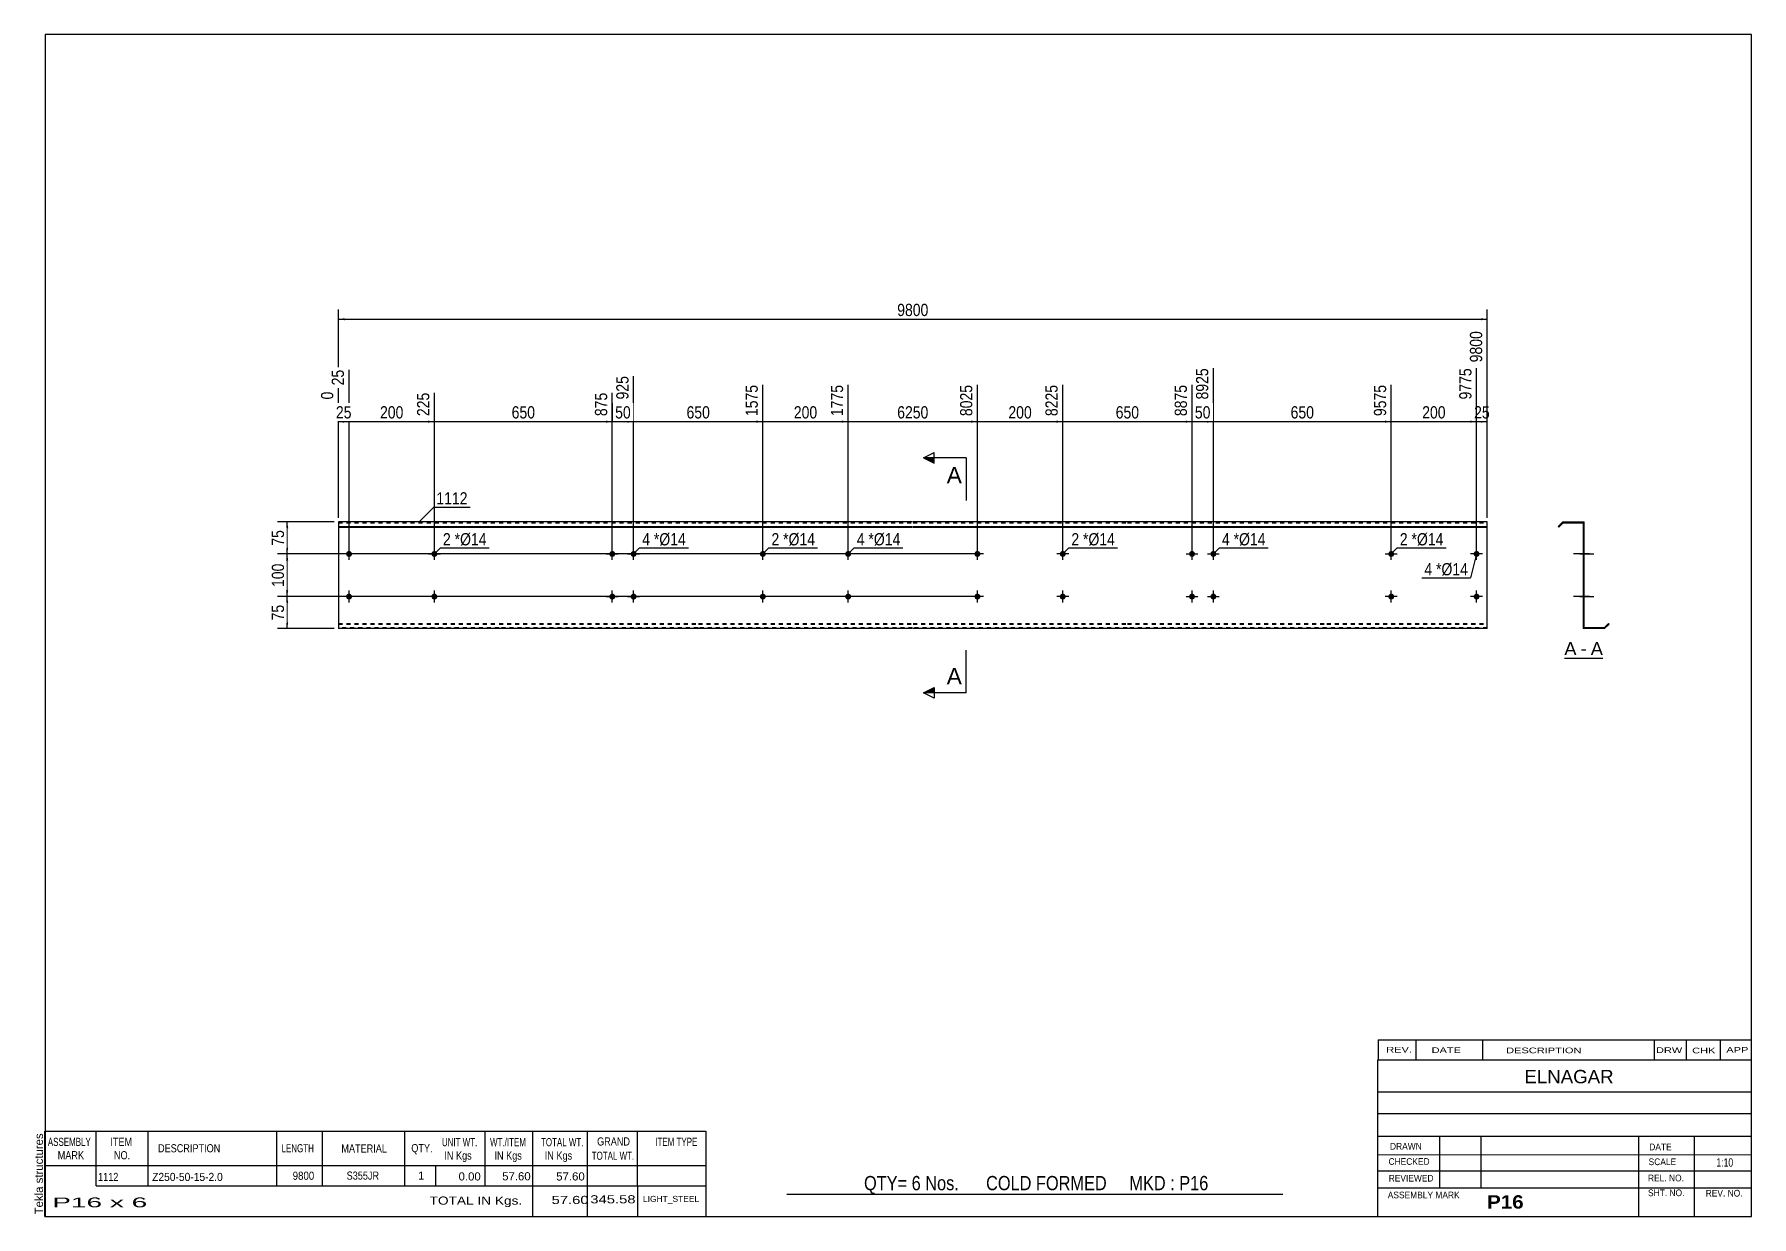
# Model space of a CAD drawing. Header units: millimetres. Extents: x -71 to 331, y -150 to 127.
import ezdxf

# ---------------------------------------------------------------- set-up
doc = ezdxf.new("R2010")
doc.units = ezdxf.units.MM
doc.linetypes.add('DXK_LINE_DOT1', pattern=[1.8814, 0.9407, -0.9407])
doc.styles.add('Arial', font='ARIAL.TTF', dxfattribs={"height": 0.2})
doc.styles.add('Arial Bold', font='ARIALBD.TTF', dxfattribs={"height": 0.2})
doc.styles.add('Arial Narrow', font='ARIALN.TTF', dxfattribs={"height": 0.2})

# ---------------------------------------------------------------- blocks, each defined once
blk = doc.blocks.new('Unknown-627207487-3526')
at = {"color": 5, "linetype": 'Continuous'}
for p, q in [((331.25, 126.75), (-68.75, 126.75)), ((-68.75, 126.75), (-68.75, -150.25)), ((331.25, -150.25), (331.25, 126.75)), ((-68.75, -150.25), (331.25, -150.25))]:
    blk.add_line(p, q, dxfattribs=at)
at = {"color": 174, "linetype": 'Continuous', "style": 'Arial'}
blk.add_text('Tekla structures', height=1.9102, rotation=90, dxfattribs=at).set_placement((-69.25, -149.75))
blk = doc.blocks.new('Unknown-627207487-12 - 2967')
at = {"color": 7, "linetype": 'Continuous'}
blk.add_line((287.35, -19.45), (296.38, -19.45), dxfattribs=at)
at = {"color": 0, "linetype": 'Continuous'}
blk.add_wipeout([(290.2, -18.7), (290.2, -15.5), (287.35, -15.5), (287.35, -18.7)], dxfattribs=at)
blk.add_wipeout([(292.58, -18.7), (292.58, -15.5), (291.16, -15.5), (291.16, -18.7)], dxfattribs=at)
at = {"color": 96, "linetype": 'Continuous', "style": 'Arial'}
blk.add_text('A', height=3.06, dxfattribs=at).set_placement((287.35, -18.7))
at = {"color": 0, "linetype": 'Continuous'}
blk.add_wipeout([(296.38, -18.7), (296.38, -15.5), (293.54, -15.5), (293.54, -18.7)], dxfattribs=at)
at = {"color": 96, "linetype": 'Continuous', "style": 'Arial'}
for s, p in [('A', (293.54, -18.7)), ('-', (291.16, -18.7))]:
    blk.add_text(s, height=3.06, dxfattribs=at).set_placement(p)
blk = doc.blocks.new('Bolt-627207487-2950 - 2933')
at = {"linetype": 'Continuous'}
for points in [[(1.8, -5, -1), (3.2, -5, -1)], [(118.79, -5, -1), (120.19, -5, -1)]]:
    blk.add_hatch(color=3, dxfattribs=at).paths.add_polyline_path(points)
at = {"color": 3, "linetype": 'Continuous'}
for p, q in [((2.5, -6.4), (2.5, -3.6)), ((119.49, -6.4), (119.49, -3.6)), ((3.9, -5), (1.1, -5)), ((120.89, -5), (118.09, -5))]:
    blk.add_line(p, q, dxfattribs=at)
blk = doc.blocks.new('Part-627207487-2948 - 2933')
at = {"color": 2, "linetype": 'Continuous'}
for p, q in [((37.6, 12.5), (0, 12.5)), ((0, 12.5), (0, -12.5)), ((84.29, 12.5), (37.7, 12.5)), ((134.59, 12.5), (84.39, 12.5)), ((184.88, 12.5), (134.69, 12.5)), ((231.58, 12.5), (184.98, 12.5)), ((269.28, 12.5), (231.68, 12.5)), ((269.28, -12.5), (269.28, 12.5)), ((0, 11.44), (37.6, 11.44)), ((0, 11.3), (37.6, 11.3)), ((37.7, 11.44), (84.29, 11.44)), ((37.7, 11.3), (84.29, 11.3)), ((84.39, 11.44), (134.59, 11.44)), ((84.39, 11.3), (134.59, 11.3)), ((134.69, 11.44), (184.88, 11.44)), ((134.69, 11.3), (184.88, 11.3)), ((184.98, 11.44), (231.58, 11.44)), ((184.98, 11.3), (231.58, 11.3)), ((231.68, 11.44), (269.28, 11.44)), ((231.68, 11.3), (269.28, 11.3)), ((37.6, -12.5), (0, -12.5)), ((84.29, -12.5), (37.7, -12.5)), ((134.59, -12.5), (84.39, -12.5)), ((184.88, -12.5), (134.69, -12.5)), ((231.58, -12.5), (184.98, -12.5)), ((269.28, -12.5), (231.68, -12.5))]:
    blk.add_line(p, q, dxfattribs=at)
at = {"color": 7, "linetype": 'DXK_LINE_DOT1'}
for p, q in [((0, 12.3), (37.6, 12.3)), ((37.7, 12.3), (84.29, 12.3)), ((84.39, 12.3), (134.59, 12.3)), ((134.69, 12.3), (184.88, 12.3)), ((184.98, 12.3), (231.58, 12.3)), ((231.68, 12.3), (269.28, 12.3)), ((0, -11.3), (37.6, -11.3)), ((0, -11.44), (37.6, -11.44)), ((37.7, -11.3), (84.29, -11.3)), ((37.7, -11.44), (84.29, -11.44)), ((84.39, -11.3), (134.59, -11.3)), ((84.39, -11.44), (134.59, -11.44)), ((134.69, -11.3), (184.88, -11.3)), ((134.69, -11.44), (184.88, -11.44)), ((184.98, -11.3), (231.58, -11.3)), ((184.98, -11.44), (231.58, -11.44)), ((231.68, -11.3), (269.28, -11.3)), ((231.68, -11.44), (269.28, -11.44)), ((37.6, -12.3), (0, -12.3)), ((84.29, -12.3), (37.7, -12.3)), ((134.59, -12.3), (84.39, -12.3)), ((184.88, -12.3), (134.69, -12.3)), ((231.58, -12.3), (184.98, -12.3)), ((269.28, -12.3), (231.68, -12.3))]:
    blk.add_line(p, q, dxfattribs=at)
blk = doc.blocks.new('Bolt-627207487-2949 - 2933')
at = {"linetype": 'Continuous'}
for points in [[(1.8, 5, -1), (3.2, 5, -1)], [(118.79, 5, -1), (120.19, 5, -1)]]:
    blk.add_hatch(color=3, dxfattribs=at).paths.add_polyline_path(points)
at = {"color": 3, "linetype": 'Continuous'}
for p, q in [((3.9, 5), (1.1, 5)), ((2.5, 3.6), (2.5, 6.4)), ((120.89, 5), (118.09, 5)), ((119.49, 3.6), (119.49, 6.4))]:
    blk.add_line(p, q, dxfattribs=at)
blk = doc.blocks.new('Bolt-627207487-2951 - 2933')
at = {"linetype": 'Continuous'}
for points in [[(149.08, 5, -1), (150.48, 5, -1)], [(266.08, 5, -1), (267.48, 5, -1)]]:
    blk.add_hatch(color=3, dxfattribs=at).paths.add_polyline_path(points)
at = {"color": 3, "linetype": 'Continuous'}
for p, q in [((151.18, 5), (148.38, 5)), ((149.78, 3.6), (149.78, 6.4)), ((268.18, 5), (265.38, 5)), ((266.78, 3.6), (266.78, 6.4))]:
    blk.add_line(p, q, dxfattribs=at)
blk = doc.blocks.new('Bolt-627207487-2952 - 2933')
at = {"linetype": 'Continuous'}
for points in [[(149.08, -5, -1), (150.48, -5, -1)], [(266.08, -5, -1), (267.48, -5, -1)]]:
    blk.add_hatch(color=3, dxfattribs=at).paths.add_polyline_path(points)
at = {"color": 3, "linetype": 'Continuous'}
for p, q in [((149.78, -6.4), (149.78, -3.6)), ((266.78, -6.4), (266.78, -3.6)), ((151.18, -5), (148.38, -5)), ((268.18, -5), (265.38, -5))]:
    blk.add_line(p, q, dxfattribs=at)
blk = doc.blocks.new('Bolt-627207487-2953 - 2933')
at = {"linetype": 'Continuous'}
for points in [[(63.5, 5, -1), (64.9, 5, -1)], [(68.5, 5, -1), (69.9, 5, -1)], [(63.5, -5, -1), (64.9, -5, -1)], [(68.5, -5, -1), (69.9, -5, -1)]]:
    blk.add_hatch(color=3, dxfattribs=at).paths.add_polyline_path(points)
at = {"color": 3, "linetype": 'Continuous'}
for p, q in [((62.8, 5), (65.6, 5)), ((64.2, 3.6), (64.2, 6.4)), ((67.8, 5), (70.6, 5)), ((69.2, 3.6), (69.2, 6.4)), ((64.2, -6.4), (64.2, -3.6)), ((69.2, -6.4), (69.2, -3.6)), ((62.8, -5), (65.6, -5)), ((67.8, -5), (70.6, -5))]:
    blk.add_line(p, q, dxfattribs=at)
blk = doc.blocks.new('Bolt-627207487-2954 - 2933')
at = {"linetype": 'Continuous'}
blk.add_hatch(color=3, dxfattribs=at).paths.add_polyline_path([(21.8, -5, -1), (23.2, -5, -1)])
at = {"color": 3, "linetype": 'Continuous'}
for p, q in [((22.5, -6.4), (22.5, -3.6)), ((23.9, -5), (21.1, -5))]:
    blk.add_line(p, q, dxfattribs=at)
blk = doc.blocks.new('Bolt-627207487-2955 - 2933')
at = {"linetype": 'Continuous'}
blk.add_hatch(color=3, dxfattribs=at).paths.add_polyline_path([(98.79, -5, -1), (100.19, -5, -1)])
at = {"color": 3, "linetype": 'Continuous'}
for p, q in [((99.49, -6.4), (99.49, -3.6)), ((100.89, -5), (98.09, -5))]:
    blk.add_line(p, q, dxfattribs=at)
blk = doc.blocks.new('Bolt-627207487-2956 - 2933')
at = {"linetype": 'Continuous'}
blk.add_hatch(color=3, dxfattribs=at).paths.add_polyline_path([(21.8, 5, -1), (23.2, 5, -1)])
at = {"color": 3, "linetype": 'Continuous'}
for p, q in [((21.1, 5), (23.9, 5)), ((22.5, 3.6), (22.5, 6.4))]:
    blk.add_line(p, q, dxfattribs=at)
blk = doc.blocks.new('Bolt-627207487-2957 - 2933')
at = {"linetype": 'Continuous'}
for points in [[(199.38, 5, -1), (200.78, 5, -1)], [(204.38, 5, -1), (205.78, 5, -1)], [(199.38, -5, -1), (200.78, -5, -1)], [(204.38, -5, -1), (205.78, -5, -1)]]:
    blk.add_hatch(color=3, dxfattribs=at).paths.add_polyline_path(points)
at = {"color": 3, "linetype": 'Continuous'}
for p, q in [((198.68, 5), (201.48, 5)), ((200.08, 3.6), (200.08, 6.4)), ((203.68, 5), (206.48, 5)), ((205.08, 3.6), (205.08, 6.4)), ((200.08, -6.4), (200.08, -3.6)), ((205.08, -6.4), (205.08, -3.6)), ((198.68, -5), (201.48, -5)), ((203.68, -5), (206.48, -5))]:
    blk.add_line(p, q, dxfattribs=at)
blk = doc.blocks.new('Bolt-627207487-2958 - 2933')
at = {"linetype": 'Continuous'}
blk.add_hatch(color=3, dxfattribs=at).paths.add_polyline_path([(246.08, 5, -1), (247.48, 5, -1)])
at = {"color": 3, "linetype": 'Continuous'}
for p, q in [((245.38, 5), (248.18, 5)), ((246.78, 3.6), (246.78, 6.4))]:
    blk.add_line(p, q, dxfattribs=at)
blk = doc.blocks.new('Bolt-627207487-2959 - 2933')
at = {"linetype": 'Continuous'}
blk.add_hatch(color=3, dxfattribs=at).paths.add_polyline_path([(246.08, -5, -1), (247.48, -5, -1)])
at = {"color": 3, "linetype": 'Continuous'}
for p, q in [((246.78, -6.4), (246.78, -3.6)), ((248.18, -5), (245.38, -5))]:
    blk.add_line(p, q, dxfattribs=at)
blk = doc.blocks.new('Bolt-627207487-2960 - 2933')
at = {"linetype": 'Continuous'}
blk.add_hatch(color=3, dxfattribs=at).paths.add_polyline_path([(169.08, -5, -1), (170.48, -5, -1)])
at = {"color": 3, "linetype": 'Continuous'}
for p, q in [((169.78, -6.4), (169.78, -3.6)), ((171.18, -5), (168.38, -5))]:
    blk.add_line(p, q, dxfattribs=at)
blk = doc.blocks.new('Bolt-627207487-2961 - 2933')
at = {"linetype": 'Continuous'}
blk.add_hatch(color=3, dxfattribs=at).paths.add_polyline_path([(98.79, 5, -1), (100.19, 5, -1)])
at = {"color": 3, "linetype": 'Continuous'}
for p, q in [((100.89, 5), (98.09, 5)), ((99.49, 3.6), (99.49, 6.4))]:
    blk.add_line(p, q, dxfattribs=at)
blk = doc.blocks.new('Bolt-627207487-2962 - 2933')
at = {"linetype": 'Continuous'}
blk.add_hatch(color=3, dxfattribs=at).paths.add_polyline_path([(169.08, 5, -1), (170.48, 5, -1)])
at = {"color": 3, "linetype": 'Continuous'}
for p, q in [((171.18, 5), (168.38, 5)), ((169.78, 3.6), (169.78, 6.4))]:
    blk.add_line(p, q, dxfattribs=at)
blk = doc.blocks.new('Bolt-627207487-2973 - 2967')
at = {"linetype": 'Continuous'}
blk.add_hatch(color=3, dxfattribs=at).paths.add_polyline_path([(291.77, -4.3), (291.77, -5.7), (291.97, -5.7), (291.97, -4.3)])
blk.add_hatch(color=3, dxfattribs=at).paths.add_polyline_path([(291.77, -4.3), (291.77, -5.7), (291.97, -5.7), (291.97, -4.3)])
at = {"color": 3, "linetype": 'Continuous'}
for p, q in [((290.97, -5), (294.27, -5)), ((290.97, -5), (294.27, -5)), ((291.77, -4.3), (291.97, -4.3)), ((291.77, -4.3), (291.97, -4.3)), ((291.77, -5.7), (291.97, -5.7)), ((291.77, -5.7), (291.97, -5.7))]:
    blk.add_line(p, q, dxfattribs=at)
blk = doc.blocks.new('Part-627207487-2969 - 2967')
at = {"color": 2, "linetype": 'Continuous'}
for p, q in [((286.97, 12.5), (285.91, 11.44)), ((287.05, 12.3), (286.05, 11.3)), ((286.97, 12.5), (291.97, 12.5)), ((287.05, 12.3), (291.77, 12.3)), ((291.77, 12.3), (291.77, -12.5)), ((291.97, -12.3), (291.97, 12.5)), ((285.91, 11.44), (286.05, 11.3)), ((296.69, -12.3), (297.69, -11.3)), ((296.77, -12.5), (297.83, -11.44)), ((297.83, -11.44), (297.69, -11.3)), ((296.77, -12.5), (291.77, -12.5)), ((296.69, -12.3), (291.97, -12.3))]:
    blk.add_line(p, q, dxfattribs=at)
blk = doc.blocks.new('Bolt-627207487-2970 - 2967')
at = {"linetype": 'Continuous'}
blk.add_hatch(color=3, dxfattribs=at).paths.add_polyline_path([(291.77, 5.7), (291.77, 4.3), (291.97, 4.3), (291.97, 5.7)])
blk.add_hatch(color=3, dxfattribs=at).paths.add_polyline_path([(291.77, 5.7), (291.77, 4.3), (291.97, 4.3), (291.97, 5.7)])
at = {"color": 3, "linetype": 'Continuous'}
for p, q in [((290.97, 5), (294.27, 5)), ((290.97, 5), (294.27, 5)), ((291.77, 5.7), (291.97, 5.7)), ((291.77, 5.7), (291.97, 5.7)), ((291.77, 4.3), (291.97, 4.3)), ((291.77, 4.3), (291.97, 4.3))]:
    blk.add_line(p, q, dxfattribs=at)
blk = doc.blocks.new('Bolt-627207487-2971 - 2967')
at = {"linetype": 'Continuous'}
blk.add_hatch(color=3, dxfattribs=at).paths.add_polyline_path([(291.77, -4.3), (291.77, -5.7), (291.97, -5.7), (291.97, -4.3)])
blk.add_hatch(color=3, dxfattribs=at).paths.add_polyline_path([(291.77, -4.3), (291.77, -5.7), (291.97, -5.7), (291.97, -4.3)])
at = {"color": 3, "linetype": 'Continuous'}
for p, q in [((290.97, -5), (294.27, -5)), ((290.97, -5), (294.27, -5)), ((291.77, -4.3), (291.97, -4.3)), ((291.77, -4.3), (291.97, -4.3)), ((291.77, -5.7), (291.97, -5.7)), ((291.77, -5.7), (291.97, -5.7))]:
    blk.add_line(p, q, dxfattribs=at)
blk = doc.blocks.new('Bolt-627207487-2972 - 2967')
at = {"linetype": 'Continuous'}
blk.add_hatch(color=3, dxfattribs=at).paths.add_polyline_path([(291.77, 5.7), (291.77, 4.3), (291.97, 4.3), (291.97, 5.7)])
blk.add_hatch(color=3, dxfattribs=at).paths.add_polyline_path([(291.77, 5.7), (291.77, 4.3), (291.97, 4.3), (291.97, 5.7)])
at = {"color": 3, "linetype": 'Continuous'}
for p, q in [((290.97, 5), (294.27, 5)), ((290.97, 5), (294.27, 5)), ((291.77, 5.7), (291.97, 5.7)), ((291.77, 5.7), (291.97, 5.7)), ((291.77, 4.3), (291.97, 4.3)), ((291.77, 4.3), (291.97, 4.3))]:
    blk.add_line(p, q, dxfattribs=at)
blk = doc.blocks.new('Bolt-627207487-2974 - 2967')
at = {"linetype": 'Continuous'}
for points in [[(291.77, 5.7), (291.77, 4.3), (291.97, 4.3), (291.97, 5.7)], [(291.77, 5.7), (291.77, 4.3), (291.97, 4.3), (291.97, 5.7)], [(291.77, -4.3), (291.77, -5.7), (291.97, -5.7), (291.97, -4.3)], [(291.77, -4.3), (291.77, -5.7), (291.97, -5.7), (291.97, -4.3)]]:
    blk.add_hatch(color=3, dxfattribs=at).paths.add_polyline_path(points)
at = {"color": 3, "linetype": 'Continuous'}
for p, q in [((293.27, 5), (289.47, 5)), ((293.27, 5), (289.47, 5)), ((291.97, 5.7), (291.77, 5.7)), ((291.97, 5.7), (291.77, 5.7)), ((291.97, 4.3), (291.77, 4.3)), ((291.97, 4.3), (291.77, 4.3)), ((293.27, -5), (289.47, -5)), ((293.27, -5), (289.47, -5)), ((291.97, -4.3), (291.77, -4.3)), ((291.97, -4.3), (291.77, -4.3)), ((291.97, -5.7), (291.77, -5.7)), ((291.97, -5.7), (291.77, -5.7))]:
    blk.add_line(p, q, dxfattribs=at)
blk = doc.blocks.new('Bolt-627207487-2975 - 2967')
at = {"linetype": 'Continuous'}
blk.add_hatch(color=3, dxfattribs=at).paths.add_polyline_path([(291.77, -4.3), (291.77, -5.7), (291.97, -5.7), (291.97, -4.3)])
at = {"color": 3, "linetype": 'Continuous'}
for p, q in [((290.97, -5), (294.27, -5)), ((291.77, -4.3), (291.97, -4.3)), ((291.77, -5.7), (291.97, -5.7))]:
    blk.add_line(p, q, dxfattribs=at)
blk = doc.blocks.new('Bolt-627207487-2976 - 2967')
at = {"linetype": 'Continuous'}
blk.add_hatch(color=3, dxfattribs=at).paths.add_polyline_path([(291.77, -4.3), (291.77, -5.7), (291.97, -5.7), (291.97, -4.3)])
at = {"color": 3, "linetype": 'Continuous'}
for p, q in [((290.97, -5), (294.27, -5)), ((291.77, -4.3), (291.97, -4.3)), ((291.77, -5.7), (291.97, -5.7))]:
    blk.add_line(p, q, dxfattribs=at)
blk = doc.blocks.new('Bolt-627207487-2977 - 2967')
at = {"linetype": 'Continuous'}
blk.add_hatch(color=3, dxfattribs=at).paths.add_polyline_path([(291.77, 5.7), (291.77, 4.3), (291.97, 4.3), (291.97, 5.7)])
at = {"color": 3, "linetype": 'Continuous'}
for p, q in [((292.92, 5), (289.62, 5)), ((291.97, 5.7), (291.77, 5.7)), ((291.97, 4.3), (291.77, 4.3))]:
    blk.add_line(p, q, dxfattribs=at)
blk = doc.blocks.new('Bolt-627207487-2978 - 2967')
at = {"linetype": 'Continuous'}
for points in [[(291.77, 5.7), (291.77, 4.3), (291.97, 4.3), (291.97, 5.7)], [(291.77, 5.7), (291.77, 4.3), (291.97, 4.3), (291.97, 5.7)], [(291.77, -4.3), (291.77, -5.7), (291.97, -5.7), (291.97, -4.3)], [(291.77, -4.3), (291.77, -5.7), (291.97, -5.7), (291.97, -4.3)]]:
    blk.add_hatch(color=3, dxfattribs=at).paths.add_polyline_path(points)
at = {"color": 3, "linetype": 'Continuous'}
for p, q in [((293.27, 5), (289.47, 5)), ((293.27, 5), (289.47, 5)), ((291.97, 5.7), (291.77, 5.7)), ((291.97, 5.7), (291.77, 5.7)), ((291.97, 4.3), (291.77, 4.3)), ((291.97, 4.3), (291.77, 4.3)), ((293.27, -5), (289.47, -5)), ((293.27, -5), (289.47, -5)), ((291.97, -4.3), (291.77, -4.3)), ((291.97, -4.3), (291.77, -4.3)), ((291.97, -5.7), (291.77, -5.7)), ((291.97, -5.7), (291.77, -5.7))]:
    blk.add_line(p, q, dxfattribs=at)
blk = doc.blocks.new('Bolt-627207487-2979 - 2967')
at = {"linetype": 'Continuous'}
blk.add_hatch(color=3, dxfattribs=at).paths.add_polyline_path([(291.77, 5.7), (291.77, 4.3), (291.97, 4.3), (291.97, 5.7)])
at = {"color": 3, "linetype": 'Continuous'}
for p, q in [((292.92, 5), (289.62, 5)), ((291.97, 5.7), (291.77, 5.7)), ((291.97, 4.3), (291.77, 4.3))]:
    blk.add_line(p, q, dxfattribs=at)
blk = doc.blocks.new('Bolt-627207487-2980 - 2967')
at = {"linetype": 'Continuous'}
blk.add_hatch(color=3, dxfattribs=at).paths.add_polyline_path([(291.77, -4.3), (291.77, -5.7), (291.97, -5.7), (291.97, -4.3)])
at = {"color": 3, "linetype": 'Continuous'}
for p, q in [((290.97, -5), (294.27, -5)), ((291.77, -4.3), (291.97, -4.3)), ((291.77, -5.7), (291.97, -5.7))]:
    blk.add_line(p, q, dxfattribs=at)
blk = doc.blocks.new('Bolt-627207487-2981 - 2967')
at = {"linetype": 'Continuous'}
blk.add_hatch(color=3, dxfattribs=at).paths.add_polyline_path([(291.77, -4.3), (291.77, -5.7), (291.97, -5.7), (291.97, -4.3)])
at = {"color": 3, "linetype": 'Continuous'}
for p, q in [((290.97, -5), (294.27, -5)), ((291.77, -4.3), (291.97, -4.3)), ((291.77, -5.7), (291.97, -5.7))]:
    blk.add_line(p, q, dxfattribs=at)
blk = doc.blocks.new('Bolt-627207487-2982 - 2967')
at = {"linetype": 'Continuous'}
blk.add_hatch(color=3, dxfattribs=at).paths.add_polyline_path([(291.77, 5.7), (291.77, 4.3), (291.97, 4.3), (291.97, 5.7)])
at = {"color": 3, "linetype": 'Continuous'}
for p, q in [((290.97, 5), (294.27, 5)), ((291.77, 5.7), (291.97, 5.7)), ((291.77, 4.3), (291.97, 4.3))]:
    blk.add_line(p, q, dxfattribs=at)
blk = doc.blocks.new('Bolt-627207487-2983 - 2967')
at = {"linetype": 'Continuous'}
blk.add_hatch(color=3, dxfattribs=at).paths.add_polyline_path([(291.77, 5.7), (291.77, 4.3), (291.97, 4.3), (291.97, 5.7)])
at = {"color": 3, "linetype": 'Continuous'}
for p, q in [((290.97, 5), (294.27, 5)), ((291.77, 5.7), (291.97, 5.7)), ((291.77, 4.3), (291.97, 4.3))]:
    blk.add_line(p, q, dxfattribs=at)
blk = doc.blocks.new('StraightDimension-627207487-3070 - 2933')
at = {"linetype": 'Continuous'}
for points in [[(-12.25, -6.5), (-12, -5), (-11.75, -6.5)], [(-11.75, -11), (-12, -12.5), (-12.25, -11)]]:
    blk.add_hatch(color=7, dxfattribs=at).paths.add_polyline_path(points)
at = {"color": 7, "linetype": 'Continuous'}
for p, q in [((148.78, -5), (-14.25, -5)), ((-12, -12.5), (-12, -5)), ((-1, -12.5), (-14.25, -12.5))]:
    blk.add_line(p, q, dxfattribs=at)
at = {"color": 0}
blk.add_wipeout([(-12.15, -6.32), (-16.35, -6.32), (-16.35, -11.18), (-12.15, -11.18)], dxfattribs=at)
at = {"color": 3, "style": 'Arial Narrow'}
blk.add_text('75', height=2.863, rotation=90.0002, dxfattribs=at).set_placement((-12.75, -10.58))
blk = doc.blocks.new('StraightDimension-627207487-3006 - 2933')
at = {"linetype": 'Continuous'}
blk.add_hatch(color=7, dxfattribs=at).paths.add_polyline_path([(117.99, 36.25), (119.49, 36), (117.99, 35.75)])
at = {"color": 7, "linetype": 'Continuous'}
for p, q in [((99.49, 6), (99.49, 44.61)), ((119.49, 6), (119.49, 44.61)), ((99.49, 36), (119.49, 36))]:
    blk.add_line(p, q, dxfattribs=at)
at = {"color": 0}
blk.add_wipeout([(112.83, 36.15), (112.83, 40.35), (106.15, 40.35), (106.15, 36.15)], dxfattribs=at)
at = {"color": 3, "style": 'Arial Narrow'}
blk.add_text('200', height=2.863, dxfattribs=at).set_placement((106.75, 36.75))
at = {"color": 0, "linetype": 'Continuous'}
blk.add_wipeout([(118.89, 45.21), (114.69, 45.21), (114.69, 36.7), (118.89, 36.7)], dxfattribs=at)
at = {"color": 3, "linetype": 'Continuous', "style": 'Arial Narrow'}
blk.add_text('1775', height=2.863, rotation=90.0002, dxfattribs=at).set_placement((118.29, 37.3))
blk = doc.blocks.new('StraightDimension-627207487-2999 - 2933')
at = {"linetype": 'Continuous'}
blk.add_hatch(color=7, dxfattribs=at).paths.add_polyline_path([(267.78, 36.25), (269.28, 36), (267.78, 35.75)])
at = {"color": 7, "linetype": 'Continuous'}
for p, q in [((269.28, 13.5), (269.28, 57.21)), ((266.78, 6), (266.78, 48.51)), ((266.78, 36), (269.28, 36))]:
    blk.add_line(p, q, dxfattribs=at)
at = {"color": 0, "linetype": 'Continuous'}
blk.add_wipeout([(268.68, 57.81), (264.48, 57.81), (264.48, 49.3), (268.68, 49.3)], dxfattribs=at)
at = {"color": 0}
blk.add_wipeout([(270.45, 36.15), (270.45, 40.35), (265.6, 40.35), (265.6, 36.15)], dxfattribs=at)
at = {"color": 3, "linetype": 'Continuous', "style": 'Arial Narrow'}
blk.add_text('9800', height=2.863, rotation=90.0002, dxfattribs=at).set_placement((268.08, 49.9))
at = {"color": 3, "style": 'Arial Narrow'}
blk.add_text('25', height=2.863, dxfattribs=at).set_placement((266.2, 36.75))
blk = doc.blocks.new('StraightDimension-627207487-3000 - 2933')
at = {"linetype": 'Continuous'}
blk.add_hatch(color=7, dxfattribs=at).paths.add_polyline_path([(265.28, 36.25), (266.78, 36), (265.28, 35.75)])
at = {"color": 7, "linetype": 'Continuous'}
for p, q in [((266.78, 6), (266.78, 48.51)), ((246.78, 6), (246.78, 44.61)), ((246.78, 36), (266.78, 36))]:
    blk.add_line(p, q, dxfattribs=at)
at = {"color": 0}
blk.add_wipeout([(260.12, 36.15), (260.12, 40.35), (253.43, 40.35), (253.43, 36.15)], dxfattribs=at)
at = {"color": 3, "style": 'Arial Narrow'}
blk.add_text('200', height=2.863, dxfattribs=at).set_placement((254.03, 36.75))
at = {"color": 0, "linetype": 'Continuous'}
blk.add_wipeout([(266.18, 49.11), (261.98, 49.11), (261.98, 40.6), (266.18, 40.6)], dxfattribs=at)
at = {"color": 3, "linetype": 'Continuous', "style": 'Arial Narrow'}
blk.add_text('9775', height=2.863, rotation=90.0002, dxfattribs=at).set_placement((265.58, 41.2))
blk = doc.blocks.new('StraightDimension-627207487-3001 - 2933')
at = {"linetype": 'Continuous'}
blk.add_hatch(color=7, dxfattribs=at).paths.add_polyline_path([(245.28, 36.25), (246.78, 36), (245.28, 35.75)])
at = {"color": 7, "linetype": 'Continuous'}
for p, q in [((205.08, 6), (205.08, 48.51)), ((246.78, 6), (246.78, 44.61)), ((205.08, 36), (246.78, 36))]:
    blk.add_line(p, q, dxfattribs=at)
at = {"color": 0, "linetype": 'Continuous'}
blk.add_wipeout([(246.18, 45.21), (241.98, 45.21), (241.98, 36.7), (246.18, 36.7)], dxfattribs=at)
at = {"color": 0}
blk.add_wipeout([(229.27, 36.15), (229.27, 40.35), (222.59, 40.35), (222.59, 36.15)], dxfattribs=at)
at = {"color": 3, "linetype": 'Continuous', "style": 'Arial Narrow'}
blk.add_text('9575', height=2.863, rotation=90.0002, dxfattribs=at).set_placement((245.58, 37.3))
at = {"color": 3, "style": 'Arial Narrow'}
blk.add_text('650', height=2.863, dxfattribs=at).set_placement((223.19, 36.75))
blk = doc.blocks.new('StraightDimension-627207487-3002 - 2933')
at = {"linetype": 'Continuous'}
blk.add_hatch(color=7, dxfattribs=at).paths.add_polyline_path([(203.58, 36.25), (205.08, 36), (203.58, 35.75)])
at = {"color": 7, "linetype": 'Continuous'}
for p, q in [((205.08, 6), (205.08, 48.51)), ((200.08, 6), (200.08, 44.61)), ((200.08, 36), (205.08, 36))]:
    blk.add_line(p, q, dxfattribs=at)
at = {"color": 0}
blk.add_wipeout([(205.01, 36.15), (205.01, 40.35), (200.15, 40.35), (200.15, 36.15)], dxfattribs=at)
at = {"color": 0, "linetype": 'Continuous'}
blk.add_wipeout([(204.48, 49.11), (200.28, 49.11), (200.28, 40.6), (204.48, 40.6)], dxfattribs=at)
at = {"color": 3, "linetype": 'Continuous', "style": 'Arial Narrow'}
blk.add_text('8925', height=2.863, rotation=90.0002, dxfattribs=at).set_placement((203.88, 41.2))
at = {"color": 3, "style": 'Arial Narrow'}
blk.add_text('50', height=2.863, dxfattribs=at).set_placement((200.75, 36.75))
blk = doc.blocks.new('StraightDimension-627207487-3003 - 2933')
at = {"linetype": 'Continuous'}
blk.add_hatch(color=7, dxfattribs=at).paths.add_polyline_path([(198.58, 36.25), (200.08, 36), (198.58, 35.75)])
at = {"color": 7, "linetype": 'Continuous'}
for p, q in [((169.78, 6), (169.78, 44.61)), ((200.08, 6), (200.08, 44.61)), ((169.78, 36), (200.08, 36))]:
    blk.add_line(p, q, dxfattribs=at)
at = {"color": 0, "linetype": 'Continuous'}
blk.add_wipeout([(199.48, 45.21), (195.28, 45.21), (195.28, 36.7), (199.48, 36.7)], dxfattribs=at)
at = {"color": 0}
blk.add_wipeout([(188.27, 36.15), (188.27, 40.35), (181.59, 40.35), (181.59, 36.15)], dxfattribs=at)
at = {"color": 3, "linetype": 'Continuous', "style": 'Arial Narrow'}
blk.add_text('8875', height=2.863, rotation=90.0002, dxfattribs=at).set_placement((198.88, 37.3))
at = {"color": 3, "style": 'Arial Narrow'}
blk.add_text('650', height=2.863, dxfattribs=at).set_placement((182.19, 36.75))
blk = doc.blocks.new('StraightDimension-627207487-3068 - 2933')
at = {"linetype": 'Continuous'}
for points in [[(-12.25, 11), (-12, 12.5), (-11.75, 11)], [(-11.75, 6.5), (-12, 5), (-12.25, 6.5)]]:
    blk.add_hatch(color=7, dxfattribs=at).paths.add_polyline_path(points)
at = {"color": 7, "linetype": 'Continuous'}
for p, q in [((-1, 12.5), (-14.25, 12.5)), ((-12, 5), (-12, 12.5)), ((148.78, 5), (-14.25, 5))]:
    blk.add_line(p, q, dxfattribs=at)
at = {"color": 0}
blk.add_wipeout([(-12.15, 11.18), (-16.35, 11.18), (-16.35, 6.32), (-12.15, 6.32)], dxfattribs=at)
at = {"color": 3, "style": 'Arial Narrow'}
blk.add_text('75', height=2.863, rotation=90.0002, dxfattribs=at).set_placement((-12.75, 6.92))
blk = doc.blocks.new('StraightDimension-627207487-3004 - 2933')
at = {"linetype": 'Continuous'}
blk.add_hatch(color=7, dxfattribs=at).paths.add_polyline_path([(168.28, 36.25), (169.78, 36), (168.28, 35.75)])
at = {"color": 7, "linetype": 'Continuous'}
for p, q in [((149.78, 6), (149.78, 44.61)), ((169.78, 6), (169.78, 44.61)), ((149.78, 36), (169.78, 36))]:
    blk.add_line(p, q, dxfattribs=at)
at = {"color": 0}
blk.add_wipeout([(163.13, 36.15), (163.13, 40.35), (156.44, 40.35), (156.44, 36.15)], dxfattribs=at)
at = {"color": 3, "style": 'Arial Narrow'}
blk.add_text('200', height=2.863, dxfattribs=at).set_placement((157.04, 36.75))
at = {"color": 0, "linetype": 'Continuous'}
blk.add_wipeout([(169.18, 45.21), (164.98, 45.21), (164.98, 36.7), (169.18, 36.7)], dxfattribs=at)
at = {"color": 3, "linetype": 'Continuous', "style": 'Arial Narrow'}
blk.add_text('8225', height=2.863, rotation=90.0002, dxfattribs=at).set_placement((168.58, 37.3))
blk = doc.blocks.new('StraightDimension-627207487-3069 - 2933')
at = {"linetype": 'Continuous'}
for points in [[(-12.25, 3.5), (-12, 5), (-11.75, 3.5)], [(-11.75, -3.5), (-12, -5), (-12.25, -3.5)]]:
    blk.add_hatch(color=7, dxfattribs=at).paths.add_polyline_path(points)
at = {"color": 7, "linetype": 'Continuous'}
for p, q in [((148.78, 5), (-14.25, 5)), ((-12, -5), (-12, 5)), ((148.78, -5), (-14.25, -5))]:
    blk.add_line(p, q, dxfattribs=at)
at = {"color": 0}
blk.add_wipeout([(-12.15, 3.34), (-16.35, 3.34), (-16.35, -3.34), (-12.15, -3.34)], dxfattribs=at)
at = {"color": 3, "style": 'Arial Narrow'}
blk.add_text('100', height=2.863, rotation=90.0002, dxfattribs=at).set_placement((-12.75, -2.74))
blk = doc.blocks.new('StraightDimension-627207487-3005 - 2933')
at = {"linetype": 'Continuous'}
blk.add_hatch(color=7, dxfattribs=at).paths.add_polyline_path([(148.28, 36.25), (149.78, 36), (148.28, 35.75)])
at = {"color": 7, "linetype": 'Continuous'}
for p, q in [((119.49, 6), (119.49, 44.61)), ((149.78, 6), (149.78, 44.61)), ((119.49, 36), (149.78, 36))]:
    blk.add_line(p, q, dxfattribs=at)
at = {"color": 0, "linetype": 'Continuous'}
blk.add_wipeout([(149.18, 45.21), (144.98, 45.21), (144.98, 36.7), (149.18, 36.7)], dxfattribs=at)
at = {"color": 0}
blk.add_wipeout([(138.89, 36.15), (138.89, 40.35), (130.38, 40.35), (130.38, 36.15)], dxfattribs=at)
at = {"color": 3, "linetype": 'Continuous', "style": 'Arial Narrow'}
blk.add_text('8025', height=2.863, rotation=90.0002, dxfattribs=at).set_placement((148.58, 37.3))
at = {"color": 3, "style": 'Arial Narrow'}
blk.add_text('6250', height=2.863, dxfattribs=at).set_placement((130.98, 36.75))
blk = doc.blocks.new('StraightDimension-627207487-3007 - 2933')
at = {"linetype": 'Continuous'}
blk.add_hatch(color=7, dxfattribs=at).paths.add_polyline_path([(97.99, 36.25), (99.49, 36), (97.99, 35.75)])
at = {"color": 7, "linetype": 'Continuous'}
for p, q in [((69.2, 6), (69.2, 46.68)), ((99.49, 6), (99.49, 44.61)), ((69.2, 36), (99.49, 36))]:
    blk.add_line(p, q, dxfattribs=at)
at = {"color": 0, "linetype": 'Continuous'}
blk.add_wipeout([(98.89, 45.21), (94.69, 45.21), (94.69, 36.7), (98.89, 36.7)], dxfattribs=at)
at = {"color": 0}
blk.add_wipeout([(87.69, 36.15), (87.69, 40.35), (81, 40.35), (81, 36.15)], dxfattribs=at)
at = {"color": 3, "linetype": 'Continuous', "style": 'Arial Narrow'}
blk.add_text('1575', height=2.863, rotation=90.0002, dxfattribs=at).set_placement((98.29, 37.3))
at = {"color": 3, "style": 'Arial Narrow'}
blk.add_text('650', height=2.863, dxfattribs=at).set_placement((81.6, 36.75))
blk = doc.blocks.new('StraightDimension-627207487-3008 - 2933')
at = {"linetype": 'Continuous'}
blk.add_hatch(color=7, dxfattribs=at).paths.add_polyline_path([(67.7, 36.25), (69.2, 36), (67.7, 35.75)])
at = {"color": 7, "linetype": 'Continuous'}
for p, q in [((69.2, 6), (69.2, 46.68)), ((64.2, 6), (64.2, 42.78)), ((64.2, 36), (69.2, 36))]:
    blk.add_line(p, q, dxfattribs=at)
at = {"color": 0}
blk.add_wipeout([(69.13, 36.15), (69.13, 40.35), (64.27, 40.35), (64.27, 36.15)], dxfattribs=at)
at = {"color": 0, "linetype": 'Continuous'}
blk.add_wipeout([(68.6, 47.28), (64.4, 47.28), (64.4, 40.6), (68.6, 40.6)], dxfattribs=at)
at = {"color": 3, "linetype": 'Continuous', "style": 'Arial Narrow'}
blk.add_text('925', height=2.863, rotation=90.0002, dxfattribs=at).set_placement((68, 41.2))
at = {"color": 3, "style": 'Arial Narrow'}
blk.add_text('50', height=2.863, dxfattribs=at).set_placement((64.87, 36.75))
blk = doc.blocks.new('StraightDimension-627207487-3084 - 2933')
at = {"linetype": 'Continuous'}
for points in [[(1.5, 59.75), (0, 60), (1.5, 60.25)], [(267.78, 60.25), (269.28, 60), (267.78, 59.75)]]:
    blk.add_hatch(color=7, dxfattribs=at).paths.add_polyline_path(points)
at = {"color": 7, "linetype": 'Continuous'}
for p, q in [((0, 13.5), (0, 62.25)), ((269.28, 13.5), (269.28, 62.25)), ((0, 60), (269.28, 60))]:
    blk.add_line(p, q, dxfattribs=at)
at = {"color": 0}
blk.add_wipeout([(138.89, 60.15), (138.89, 64.35), (130.38, 64.35), (130.38, 60.15)], dxfattribs=at)
at = {"color": 3, "style": 'Arial Narrow'}
blk.add_text('9800', height=2.863, dxfattribs=at).set_placement((130.98, 60.75))
blk = doc.blocks.new('StraightDimension-627207487-3009 - 2933')
at = {"linetype": 'Continuous'}
blk.add_hatch(color=7, dxfattribs=at).paths.add_polyline_path([(62.7, 36.25), (64.2, 36), (62.7, 35.75)])
at = {"color": 7, "linetype": 'Continuous'}
for p, q in [((22.5, 6), (22.5, 42.78)), ((64.2, 6), (64.2, 42.78)), ((22.5, 36), (64.2, 36))]:
    blk.add_line(p, q, dxfattribs=at)
at = {"color": 0}
blk.add_wipeout([(46.69, 36.15), (46.69, 40.35), (40.01, 40.35), (40.01, 36.15)], dxfattribs=at)
at = {"color": 0, "linetype": 'Continuous'}
blk.add_wipeout([(63.6, 43.38), (59.4, 43.38), (59.4, 36.7), (63.6, 36.7)], dxfattribs=at)
at = {"color": 3, "linetype": 'Continuous', "style": 'Arial Narrow'}
blk.add_text('875', height=2.863, rotation=90.0002, dxfattribs=at).set_placement((63, 37.3))
at = {"color": 3, "style": 'Arial Narrow'}
blk.add_text('650', height=2.863, dxfattribs=at).set_placement((40.61, 36.75))
blk = doc.blocks.new('StraightDimension-627207487-3010 - 2933')
at = {"linetype": 'Continuous'}
blk.add_hatch(color=7, dxfattribs=at).paths.add_polyline_path([(21, 36.25), (22.5, 36), (21, 35.75)])
at = {"color": 7, "linetype": 'Continuous'}
for p, q in [((2.5, 6), (2.5, 48.16)), ((22.5, 6), (22.5, 42.78)), ((2.5, 36), (22.5, 36))]:
    blk.add_line(p, q, dxfattribs=at)
at = {"color": 0}
blk.add_wipeout([(15.84, 36.15), (15.84, 40.35), (9.16, 40.35), (9.16, 36.15)], dxfattribs=at)
at = {"color": 3, "style": 'Arial Narrow'}
blk.add_text('200', height=2.863, dxfattribs=at).set_placement((9.76, 36.75))
at = {"color": 0, "linetype": 'Continuous'}
blk.add_wipeout([(21.9, 43.38), (17.7, 43.38), (17.7, 36.7), (21.9, 36.7)], dxfattribs=at)
at = {"color": 3, "linetype": 'Continuous', "style": 'Arial Narrow'}
blk.add_text('225', height=2.863, rotation=90.0002, dxfattribs=at).set_placement((21.3, 37.3))
blk = doc.blocks.new('StraightDimension-627207487-3011 - 2933')
at = {"linetype": 'Continuous'}
blk.add_hatch(color=7, dxfattribs=at).paths.add_polyline_path([(1, 36.25), (2.5, 36), (1, 35.75)])
at = {"color": 7, "linetype": 'Continuous'}
for p, q in [((2.5, 6), (2.5, 48.16)), ((0, 13.5), (0, 43.03)), ((0, 36), (2.5, 36))]:
    blk.add_line(p, q, dxfattribs=at)
at = {"color": 0, "linetype": 'Continuous'}
blk.add_wipeout([(1.9, 48.76), (-2.3, 48.76), (-2.3, 43.9), (1.9, 43.9)], dxfattribs=at)
at = {"color": 0}
blk.add_wipeout([(3.68, 36.15), (3.68, 40.35), (-1.18, 40.35), (-1.18, 36.15)], dxfattribs=at)
at = {"color": 0, "linetype": 'Continuous'}
blk.add_wipeout([(-0.6, 43.63), (-4.8, 43.63), (-4.8, 40.6), (-0.6, 40.6)], dxfattribs=at)
at = {"color": 3, "linetype": 'Continuous', "style": 'Arial Narrow'}
for s, height, p in [('25', 2.863, (1.3, 44.5)), ('0', 2.86, (-1.2, 41.2))]:
    blk.add_text(s, height=height, rotation=90.0002, dxfattribs=at).set_placement(p)
at = {"color": 3, "style": 'Arial Narrow'}
blk.add_text('25', height=2.863, dxfattribs=at).set_placement((-0.58, 36.75))
blk = doc.blocks.new('CBS_CALLOFF-627207487-3595')
at = {"color": 7, "linetype": 'Continuous'}
blk.add_line((105.13, -144.98), (221.36, -145), dxfattribs=at)
at = {"color": 3, "linetype": 'Continuous', "style": 'Arial Narrow'}
blk.add_text('QTY= 6 Nos.      COLD FORMED     MKD : P16', height=3.3405, dxfattribs=at).set_placement((123.2, -144.09))
blk = doc.blocks.new('CBS_BOM-627207487-3594')
at = {"color": 7, "linetype": 'Continuous'}
for p, q in [((-68.78, -138.28), (-68.78, -130.28)), ((-68.78, -130.28), (86.14, -130.28)), ((-56.78, -138.28), (-56.78, -130.28)), ((-44.59, -138.28), (-44.59, -130.28)), ((-14.43, -138.28), (-14.43, -130.28)), ((-3.75, -138.28), (-3.75, -130.28)), ((15.57, -138.28), (15.57, -130.28)), ((34.37, -138.28), (34.37, -130.28)), ((45.58, -138.28), (45.58, -130.28)), ((58.37, -138.28), (58.37, -130.28)), ((70.12, -138.28), (70.12, -130.28)), ((86.14, -130.29), (86.14, -138.27)), ((-68.78, -138.28), (86.14, -138.28)), ((-68.78, -143.08), (-68.78, -138.28)), ((-56.78, -143.08), (-56.78, -138.28)), ((-44.59, -143.08), (-44.59, -138.28)), ((-14.43, -143.08), (-14.43, -138.28)), ((-3.75, -143.08), (-3.75, -138.28)), ((15.57, -143.08), (15.57, -138.28)), ((22.83, -143.08), (22.83, -138.28)), ((34.37, -143.08), (34.37, -138.28)), ((45.58, -143.08), (45.58, -138.28)), ((58.37, -143.08), (58.37, -138.28)), ((70.14, -143.08), (70.14, -138.28)), ((86.14, -138.28), (86.14, -143.08)), ((-68.78, -150.28), (-68.78, -143.1)), ((-56.78, -143.08), (86.14, -143.08)), ((45.58, -150.28), (45.58, -143.1)), ((58.37, -150.28), (58.37, -143.1)), ((70.18, -150.28), (70.18, -143.1)), ((86.14, -143.08), (86.14, -150.28)), ((-68.78, -150.28), (86.14, -150.28))]:
    blk.add_line(p, q, dxfattribs=at)
at = {"color": 3, "linetype": 'Continuous', "style": 'Arial'}
for s, height, width, p in [('ASSEMBLY', 1.91, 0.7, (-68.1, -133.71)), ('ITEM', 1.91, 0.8, (-53.45, -133.71)), ('UNIT WT.', 1.91, 0.7, (24.26, -133.78)), ('WT./ITEM', 1.91, 0.7, (35.55, -133.78)), ('TOTAL WT.', 1.91, 0.7, (47.49, -133.78)), ('GRAND', 1.91, 0.8, (60.64, -133.62)), ('ITEM TYPE', 1.91, 0.7, (74.28, -133.7)), ('MARK', 1.91, 0.8, (-65.78, -136.84)), ('NO.', 1.91, 0.8, (-52.6, -136.84)), ('DESCRIPTION', 1.9102, 0.8, (-42.27, -135.21)), ('LENGTH', 1.91, 0.7, (-13.32, -135.21)), ('MATERIAL', 1.91, 0.8, (0.7, -135.26)), ('QTY.', 1.91, 0.8, (17.09, -135.18)), ('IN Kgs', 1.91, 0.8, (24.84, -136.92)), ('IN Kgs', 1.91, 0.8, (36.59, -136.92)), ('IN Kgs', 1.91, 0.8, (48.38, -136.92)), ('TOTAL WT.', 1.91, 0.7, (59.38, -136.96))]:
    blk.add_text(s, height=height, dxfattribs=dict(at, width=width)).set_placement(p)
at = {"color": 7, "linetype": 'Continuous', "style": 'Arial'}
for s, height, width, p in [('1112', 1.91, 0.8, (-56.32, -141.93)), ('Z250-50-15-2.0', 1.9102, 0.9, (-43.65, -141.93)), ('9800', 1.91, 0.85, (-10.71, -141.65)), ('S355JR', 1.91, 0.8, (1.94, -141.62))]:
    blk.add_text(s, height=height, dxfattribs=dict(at, width=width)).set_placement(p)
for s, p in [('1', (18.66, -141.62)), ('0.00', (28.17, -141.81)), ('57.60', (38.39, -141.78)), ('57.60', (51.06, -141.81))]:
    blk.add_text(s, height=1.91, dxfattribs=at).set_placement(p)
at = {"color": 6, "linetype": 'Continuous', "style": 'Arial'}
for s, height, width, p in [('P16 x 6', 2.292, 2.05, (-67.06, -148.09)), ('TOTAL IN Kgs.', 1.9102, 1.2, (21.38, -147.48)), ('57.60', 1.91, 1.3, (49.97, -147.33)), ('345.58', 1.91, 1.3, (59.04, -147.17))]:
    blk.add_text(s, height=height, dxfattribs=dict(at, width=width)).set_placement(p)
blk.add_text('LIGHT_STEEL', height=1.4135, dxfattribs=at).set_placement((71.39, -146.83))
blk = doc.blocks.new('CBS_NAME_BLOG-627207487-3596')
at = {"color": 7, "linetype": 'Continuous'}
for p, q in [((243.66, -113.5), (331.18, -113.5)), ((243.66, -150.21), (243.66, -113.5)), ((243.66, -121.04), (331.18, -121.04)), ((243.73, -126.09), (331.25, -126.09)), ((243.66, -131.46), (331.18, -131.46)), ((258.18, -143.57), (258.18, -131.47)), ((267.87, -143.54), (267.87, -131.47)), ((304.78, -150.21), (304.78, -131.48)), ((317.83, -150.21), (317.83, -131.47)), ((243.67, -135.76), (331.25, -135.74)), ((243.66, -139.51), (331.18, -139.51)), ((243.66, -143.55), (331.18, -143.55)), ((243.66, -150.25), (331.25, -150.25))]:
    blk.add_line(p, q, dxfattribs=at)
at = {"color": 3, "linetype": 'Continuous', "style": 'Arial'}
blk.add_text('ELNAGAR', height=3.133, dxfattribs=at).set_placement((277.98, -119.03))
at = {"color": 3, "linetype": 'Continuous'}
for s, height, style, width, p in [('CHECKED', 1.566, 'Arial', 0.9, (246.14, -138.14)), ('DRAWN', 1.566, 'Arial', 0.9, (246.49, -134.57)), ('SCALE', 1.566, 'Arial', 0.9, (307.1, -138.21)), ('DATE', 1.566, 'Arial', 0.9, (307.25, -134.73)), ('1:10', 1.957, 'Arial Narrow', 0.9, (322.99, -138.57)), ('REVIEWED', 1.566, 'Arial', 0.9, (246.18, -142.06)), ('REL. NO.', 1.566, 'Arial', 0.9, (306.96, -142.01)), ('ASSEMBLY MARK', 1.5663, 'Arial', 0.9, (245.96, -145.99)), ('SHT. NO.', 1.566, 'Arial', 0.9, (306.96, -145.48)), ('REV. NO.', 1.566, 'Arial', 0.9, (320.48, -145.57)), ('P16', 3.131, 'Arial Bold', 1.1, (269.24, -148.39))]:
    blk.add_text(s, height=height, dxfattribs=dict(at, style=style, width=width)).set_placement(p)
blk = doc.blocks.new('CBS_REVISION-627207487-3597')
at = {"color": 7, "linetype": 'Continuous'}
for p, q in [((243.74, -108.87), (331.24, -108.87)), ((243.74, -108.87), (243.74, -113.5)), ((252.54, -108.87), (252.54, -113.5)), ((268.13, -108.87), (268.13, -113.44)), ((308.39, -108.87), (308.39, -113.5)), ((315.93, -108.87), (315.93, -113.5)), ((323.88, -108.87), (323.88, -113.5)), ((243.74, -113.5), (331.24, -113.5))]:
    blk.add_line(p, q, dxfattribs=at)
at = {"color": 7, "style": 'Arial Narrow', "width": 1.7}
for s, height, p in [('REV.', 1.326, (245.6, -111.82)), ('DATE', 1.326, (256.23, -111.94)), ('DESCRIPTION', 1.3257, (273.71, -111.99)), ('DRW', 1.326, (308.82, -111.93)), ('CHK', 1.326, (317.31, -112.02)), ('APP', 1.326, (325.31, -111.87))]:
    blk.add_text(s, height=height, dxfattribs=at).set_placement(p)
blk = doc.blocks.new('Mark-627207487-3127 - 2933')
at = {"color": 0}
blk.add_wipeout([(208.92, 7.01), (208.92, 10.01), (207.09, 10.01), (207.09, 7.01)], dxfattribs=at)
blk.add_wipeout([(208.92, 7.01), (208.92, 10.01), (207.09, 10.01), (207.09, 7.01)], dxfattribs=at)
at = {"color": 7, "linetype": 'Continuous'}
blk.add_line((205.08, 5), (206.49, 6.41), dxfattribs=at)
at = {"color": 0}
blk.add_wipeout([(211.1, 7.01), (211.1, 10.01), (209.82, 10.01), (209.82, 7.01)], dxfattribs=at)
blk.add_wipeout([(211.1, 7.01), (211.1, 10.01), (209.82, 10.01), (209.82, 7.01)], dxfattribs=at)
at = {"color": 3, "style": 'Arial Narrow'}
blk.add_text('4', height=2.86, dxfattribs=at).set_placement((207.09, 7.01))
at = {"color": 0}
blk.add_wipeout([(217.31, 7.01), (217.31, 10.01), (211.1, 10.01), (211.1, 7.01)], dxfattribs=at)
blk.add_wipeout([(217.31, 7.01), (217.31, 10.01), (211.1, 10.01), (211.1, 7.01)], dxfattribs=at)
at = {"color": 7, "linetype": 'Continuous'}
blk.add_line((206.49, 6.41), (217.91, 6.41), dxfattribs=at)
at = {"color": 3, "style": 'Arial Narrow'}
for s, height, p in [('*', 2.86, (209.82, 7.01)), ('Ø14', 2.863, (211.1, 7.01))]:
    blk.add_text(s, height=height, dxfattribs=at).set_placement(p)
blk = doc.blocks.new('SectionMark-627207487-2997 - 2933')
at = {"linetype": 'Continuous'}
for points in [[(139.64, 27.55), (139.64, 26.3), (137.14, 27.55)], [(139.64, -26.3), (139.64, -27.55), (137.14, -27.55)]]:
    blk.add_hatch(color=30, dxfattribs=at).paths.add_polyline_path(points)
at = {"color": 30, "linetype": 'Continuous'}
for p, q in [((137.14, 27.55), (139.64, 28.8)), ((139.64, 26.3), (139.64, 28.8)), ((137.14, 27.55), (139.64, 26.3)), ((137.14, -27.55), (139.64, -26.3)), ((139.64, -28.8), (137.14, -27.55)), ((139.64, -26.3), (139.64, -28.8))]:
    blk.add_line(p, q, dxfattribs=at)
at = {"color": 0, "linetype": 'Continuous'}
for points in [[(146.14, 21.55), (146.14, 25.55), (142.58, 25.55), (142.58, 21.55)], [(146.14, -25.55), (146.14, -21.55), (142.58, -21.55), (142.58, -25.55)]]:
    blk.add_wipeout(points, dxfattribs=at)
at = {"color": 30, "linetype": 'Continuous'}
for p, q in [((147.14, 27.55), (137.14, 27.55)), ((147.14, 27.55), (147.14, 17.55)), ((147.14, -27.55), (147.14, -17.55)), ((147.14, -27.55), (137.14, -27.55))]:
    blk.add_line(p, q, dxfattribs=at)
at = {"color": 96, "linetype": 'Continuous', "style": 'Arial'}
for p in [(142.58, 21.55), (142.58, -25.55)]:
    blk.add_text('A', height=3.82, dxfattribs=at).set_placement(p)
blk = doc.blocks.new('Mark-627207487-3087 - 2933')
at = {"color": 0}
blk.add_wipeout([(30.27, 16.59), (30.27, 19.59), (22.96, 19.59), (22.96, 16.59)], dxfattribs=at)
blk.add_wipeout([(30.27, 16.59), (30.27, 19.59), (22.96, 19.59), (22.96, 16.59)], dxfattribs=at)
at = {"color": 7, "linetype": 'Continuous'}
for p, q in [((18.82, 12.45), (22.36, 15.99)), ((22.36, 15.99), (30.87, 15.99))]:
    blk.add_line(p, q, dxfattribs=at)
at = {"color": 3, "style": 'Arial Narrow'}
blk.add_text('1112', height=2.863, dxfattribs=at).set_placement((22.96, 16.59))
blk = doc.blocks.new('MarkSet-627207487-3098 - 2933')
at = {"color": 0}
blk.add_wipeout([(123.33, 7.01), (123.33, 10.01), (121.51, 10.01), (121.51, 7.01)], dxfattribs=at)
blk.add_wipeout([(123.33, 7.01), (123.33, 10.01), (121.51, 10.01), (121.51, 7.01)], dxfattribs=at)
at = {"color": 7, "linetype": 'Continuous'}
blk.add_line((119.49, 5), (120.91, 6.41), dxfattribs=at)
at = {"color": 0}
blk.add_wipeout([(125.51, 7.01), (125.51, 10.01), (124.23, 10.01), (124.23, 7.01)], dxfattribs=at)
blk.add_wipeout([(125.51, 7.01), (125.51, 10.01), (124.23, 10.01), (124.23, 7.01)], dxfattribs=at)
at = {"color": 3, "style": 'Arial Narrow'}
blk.add_text('4', height=2.86, dxfattribs=at).set_placement((121.51, 7.01))
at = {"color": 0}
blk.add_wipeout([(131.72, 7.01), (131.72, 10.01), (125.51, 10.01), (125.51, 7.01)], dxfattribs=at)
blk.add_wipeout([(131.72, 7.01), (131.72, 10.01), (125.51, 10.01), (125.51, 7.01)], dxfattribs=at)
at = {"color": 7, "linetype": 'Continuous'}
blk.add_line((120.91, 6.41), (132.32, 6.41), dxfattribs=at)
at = {"color": 3, "style": 'Arial Narrow'}
for s, height, p in [('*', 2.86, (124.23, 7.01)), ('Ø14', 2.863, (125.51, 7.01))]:
    blk.add_text(s, height=height, dxfattribs=at).set_placement(p)
blk = doc.blocks.new('MarkSet-627207487-3103 - 2933')
at = {"color": 0}
blk.add_wipeout([(256.37, -0.01), (256.37, 2.99), (254.54, 2.99), (254.54, -0.01)], dxfattribs=at)
blk.add_wipeout([(256.37, -0.01), (256.37, 2.99), (254.54, 2.99), (254.54, -0.01)], dxfattribs=at)
blk.add_wipeout([(258.55, -0.01), (258.55, 2.99), (257.27, 2.99), (257.27, -0.01)], dxfattribs=at)
blk.add_wipeout([(258.55, -0.01), (258.55, 2.99), (257.27, 2.99), (257.27, -0.01)], dxfattribs=at)
at = {"color": 3, "style": 'Arial Narrow'}
blk.add_text('4', height=2.86, dxfattribs=at).set_placement((254.54, -0.01))
at = {"color": 0}
blk.add_wipeout([(264.76, -0.01), (264.76, 2.99), (258.55, 2.99), (258.55, -0.01)], dxfattribs=at)
blk.add_wipeout([(264.76, -0.01), (264.76, 2.99), (258.55, 2.99), (258.55, -0.01)], dxfattribs=at)
at = {"color": 7, "linetype": 'Continuous'}
for p in [(266.78, 5), (253.94, -0.61)]:
    blk.add_line(p, (265.36, -0.61), dxfattribs=at)
at = {"color": 3, "style": 'Arial Narrow'}
for s, height, p in [('*', 2.86, (257.27, -0.01)), ('Ø14', 2.863, (258.55, -0.01))]:
    blk.add_text(s, height=height, dxfattribs=at).set_placement(p)
blk = doc.blocks.new('MarkSet-627207487-3108 - 2933')
at = {"color": 0}
blk.add_wipeout([(26.34, 7.01), (26.34, 10.01), (24.51, 10.01), (24.51, 7.01)], dxfattribs=at)
blk.add_wipeout([(26.34, 7.01), (26.34, 10.01), (24.51, 10.01), (24.51, 7.01)], dxfattribs=at)
at = {"color": 7, "linetype": 'Continuous'}
blk.add_line((22.5, 5), (23.91, 6.41), dxfattribs=at)
at = {"color": 0}
blk.add_wipeout([(28.52, 7.01), (28.52, 10.01), (27.24, 10.01), (27.24, 7.01)], dxfattribs=at)
blk.add_wipeout([(28.52, 7.01), (28.52, 10.01), (27.24, 10.01), (27.24, 7.01)], dxfattribs=at)
at = {"color": 3, "style": 'Arial Narrow'}
blk.add_text('2', height=2.86, dxfattribs=at).set_placement((24.51, 7.01))
at = {"color": 0}
blk.add_wipeout([(34.73, 7.01), (34.73, 10.01), (28.52, 10.01), (28.52, 7.01)], dxfattribs=at)
blk.add_wipeout([(34.73, 7.01), (34.73, 10.01), (28.52, 10.01), (28.52, 7.01)], dxfattribs=at)
at = {"color": 7, "linetype": 'Continuous'}
blk.add_line((23.91, 6.41), (35.33, 6.41), dxfattribs=at)
at = {"color": 3, "style": 'Arial Narrow'}
for s, height, p in [('*', 2.86, (27.24, 7.01)), ('Ø14', 2.863, (28.52, 7.01))]:
    blk.add_text(s, height=height, dxfattribs=at).set_placement(p)
blk = doc.blocks.new('MarkSet-627207487-3113 - 2933')
at = {"color": 0}
blk.add_wipeout([(103.33, 7.01), (103.33, 10.01), (101.51, 10.01), (101.51, 7.01)], dxfattribs=at)
blk.add_wipeout([(103.33, 7.01), (103.33, 10.01), (101.51, 10.01), (101.51, 7.01)], dxfattribs=at)
at = {"color": 7, "linetype": 'Continuous'}
blk.add_line((99.49, 5), (100.91, 6.41), dxfattribs=at)
at = {"color": 0}
blk.add_wipeout([(105.51, 7.01), (105.51, 10.01), (104.23, 10.01), (104.23, 7.01)], dxfattribs=at)
blk.add_wipeout([(105.51, 7.01), (105.51, 10.01), (104.23, 10.01), (104.23, 7.01)], dxfattribs=at)
at = {"color": 3, "style": 'Arial Narrow'}
blk.add_text('2', height=2.86, dxfattribs=at).set_placement((101.51, 7.01))
at = {"color": 0}
blk.add_wipeout([(111.72, 7.01), (111.72, 10.01), (105.51, 10.01), (105.51, 7.01)], dxfattribs=at)
blk.add_wipeout([(111.72, 7.01), (111.72, 10.01), (105.51, 10.01), (105.51, 7.01)], dxfattribs=at)
at = {"color": 7, "linetype": 'Continuous'}
blk.add_line((100.91, 6.41), (112.32, 6.41), dxfattribs=at)
at = {"color": 3, "style": 'Arial Narrow'}
for s, height, p in [('*', 2.86, (104.23, 7.01)), ('Ø14', 2.863, (105.51, 7.01))]:
    blk.add_text(s, height=height, dxfattribs=at).set_placement(p)
blk = doc.blocks.new('MarkSet-627207487-3118 - 2933')
at = {"color": 0}
blk.add_wipeout([(250.62, 7.01), (250.62, 10.01), (248.79, 10.01), (248.79, 7.01)], dxfattribs=at)
blk.add_wipeout([(250.62, 7.01), (250.62, 10.01), (248.79, 10.01), (248.79, 7.01)], dxfattribs=at)
at = {"color": 7, "linetype": 'Continuous'}
blk.add_line((246.78, 5), (248.19, 6.41), dxfattribs=at)
at = {"color": 0}
blk.add_wipeout([(252.8, 7.01), (252.8, 10.01), (251.52, 10.01), (251.52, 7.01)], dxfattribs=at)
blk.add_wipeout([(252.8, 7.01), (252.8, 10.01), (251.52, 10.01), (251.52, 7.01)], dxfattribs=at)
at = {"color": 3, "style": 'Arial Narrow'}
blk.add_text('2', height=2.86, dxfattribs=at).set_placement((248.79, 7.01))
at = {"color": 0}
blk.add_wipeout([(259.01, 7.01), (259.01, 10.01), (252.8, 10.01), (252.8, 7.01)], dxfattribs=at)
blk.add_wipeout([(259.01, 7.01), (259.01, 10.01), (252.8, 10.01), (252.8, 7.01)], dxfattribs=at)
at = {"color": 7, "linetype": 'Continuous'}
blk.add_line((248.19, 6.41), (259.61, 6.41), dxfattribs=at)
at = {"color": 3, "style": 'Arial Narrow'}
for s, height, p in [('*', 2.86, (251.52, 7.01)), ('Ø14', 2.863, (252.8, 7.01))]:
    blk.add_text(s, height=height, dxfattribs=at).set_placement(p)
blk = doc.blocks.new('MarkSet-627207487-3123 - 2933')
at = {"color": 0}
blk.add_wipeout([(173.63, 7.01), (173.63, 10.01), (171.8, 10.01), (171.8, 7.01)], dxfattribs=at)
blk.add_wipeout([(173.63, 7.01), (173.63, 10.01), (171.8, 10.01), (171.8, 7.01)], dxfattribs=at)
at = {"color": 7, "linetype": 'Continuous'}
blk.add_line((169.78, 5), (171.2, 6.41), dxfattribs=at)
at = {"color": 0}
blk.add_wipeout([(175.8, 7.01), (175.8, 10.01), (174.53, 10.01), (174.53, 7.01)], dxfattribs=at)
blk.add_wipeout([(175.8, 7.01), (175.8, 10.01), (174.53, 10.01), (174.53, 7.01)], dxfattribs=at)
at = {"color": 3, "style": 'Arial Narrow'}
blk.add_text('2', height=2.86, dxfattribs=at).set_placement((171.8, 7.01))
at = {"color": 0}
blk.add_wipeout([(182.02, 7.01), (182.02, 10.01), (175.8, 10.01), (175.8, 7.01)], dxfattribs=at)
blk.add_wipeout([(182.02, 7.01), (182.02, 10.01), (175.8, 10.01), (175.8, 7.01)], dxfattribs=at)
at = {"color": 7, "linetype": 'Continuous'}
blk.add_line((171.2, 6.41), (182.62, 6.41), dxfattribs=at)
at = {"color": 3, "style": 'Arial Narrow'}
for s, height, p in [('*', 2.86, (174.53, 7.01)), ('Ø14', 2.863, (175.8, 7.01))]:
    blk.add_text(s, height=height, dxfattribs=at).set_placement(p)
blk = doc.blocks.new('Mark-627207487-3126 - 2933')
at = {"color": 0}
blk.add_wipeout([(73.04, 7.01), (73.04, 10.01), (71.21, 10.01), (71.21, 7.01)], dxfattribs=at)
blk.add_wipeout([(73.04, 7.01), (73.04, 10.01), (71.21, 10.01), (71.21, 7.01)], dxfattribs=at)
at = {"color": 7, "linetype": 'Continuous'}
blk.add_line((69.2, 5), (70.61, 6.41), dxfattribs=at)
at = {"color": 0}
blk.add_wipeout([(75.22, 7.01), (75.22, 10.01), (73.94, 10.01), (73.94, 7.01)], dxfattribs=at)
blk.add_wipeout([(75.22, 7.01), (75.22, 10.01), (73.94, 10.01), (73.94, 7.01)], dxfattribs=at)
at = {"color": 3, "style": 'Arial Narrow'}
blk.add_text('4', height=2.86, dxfattribs=at).set_placement((71.21, 7.01))
at = {"color": 0}
blk.add_wipeout([(81.43, 7.01), (81.43, 10.01), (75.22, 10.01), (75.22, 7.01)], dxfattribs=at)
blk.add_wipeout([(81.43, 7.01), (81.43, 10.01), (75.22, 10.01), (75.22, 7.01)], dxfattribs=at)
at = {"color": 7, "linetype": 'Continuous'}
blk.add_line((70.61, 6.41), (82.03, 6.41), dxfattribs=at)
at = {"color": 3, "style": 'Arial Narrow'}
for s, height, p in [('*', 2.86, (73.94, 7.01)), ('Ø14', 2.863, (75.22, 7.01))]:
    blk.add_text(s, height=height, dxfattribs=at).set_placement(p)

msp = doc.modelspace()

# ---------------------------------------------------------------- block references
for name in ['Unknown-627207487-3526', 'Part-627207487-2948 - 2933', 'Part-627207487-2969 - 2967', 'Bolt-627207487-2949 - 2933', 'Bolt-627207487-2956 - 2933', 'Bolt-627207487-2953 - 2933', 'Bolt-627207487-2961 - 2933', 'Bolt-627207487-2951 - 2933', 'Bolt-627207487-2962 - 2933', 'Bolt-627207487-2957 - 2933', 'Bolt-627207487-2958 - 2933', 'Bolt-627207487-2974 - 2967', 'Bolt-627207487-2978 - 2967', 'Bolt-627207487-2977 - 2967', 'Bolt-627207487-2979 - 2967', 'Bolt-627207487-2970 - 2967', 'Bolt-627207487-2972 - 2967', 'Bolt-627207487-2982 - 2967', 'Bolt-627207487-2983 - 2967', 'Bolt-627207487-2950 - 2933', 'Bolt-627207487-2954 - 2933', 'Bolt-627207487-2955 - 2933', 'Bolt-627207487-2952 - 2933', 'Bolt-627207487-2960 - 2933', 'Bolt-627207487-2959 - 2933', 'Bolt-627207487-2973 - 2967', 'Bolt-627207487-2971 - 2967', 'Bolt-627207487-2975 - 2967', 'Bolt-627207487-2976 - 2967', 'Bolt-627207487-2980 - 2967', 'Bolt-627207487-2981 - 2967', 'CBS_REVISION-627207487-3597', 'CBS_NAME_BLOG-627207487-3596', 'CBS_BOM-627207487-3594', 'CBS_CALLOFF-627207487-3595']:
    msp.add_blockref(name, (0, 0))

# ---------------------------------------------------------------- next in the draw order: block references
for name in ['StraightDimension-627207487-2999 - 2933', 'StraightDimension-627207487-3006 - 2933', 'StraightDimension-627207487-3070 - 2933', 'Unknown-627207487-12 - 2967']:
    msp.add_blockref(name, (0, 0))

# ---------------------------------------------------------------- next in the draw order: block references
for name in ['StraightDimension-627207487-3000 - 2933', 'StraightDimension-627207487-3068 - 2933']:
    msp.add_blockref(name, (0, 0))

# ---------------------------------------------------------------- next in the draw order: block references
for name in ['StraightDimension-627207487-3001 - 2933', 'MarkSet-627207487-3103 - 2933']:
    msp.add_blockref(name, (0, 0))

# ---------------------------------------------------------------- next in the draw order: block references
for name in ['StraightDimension-627207487-3002 - 2933', 'MarkSet-627207487-3118 - 2933']:
    msp.add_blockref(name, (0, 0))

# ---------------------------------------------------------------- next in the draw order: block references
for name in ['StraightDimension-627207487-3003 - 2933', 'Mark-627207487-3127 - 2933']:
    msp.add_blockref(name, (0, 0))

# ---------------------------------------------------------------- next in the draw order: block references
msp.add_blockref('StraightDimension-627207487-3004 - 2933', (0, 0))

# ---------------------------------------------------------------- next in the draw order: block references
for name in ['MarkSet-627207487-3123 - 2933', 'StraightDimension-627207487-3069 - 2933']:
    msp.add_blockref(name, (0, 0))

# ---------------------------------------------------------------- next in the draw order: block references
for name in ['StraightDimension-627207487-3007 - 2933', 'StraightDimension-627207487-3005 - 2933']:
    msp.add_blockref(name, (0, 0))

# ---------------------------------------------------------------- next in the draw order: block references
for name in ['StraightDimension-627207487-3008 - 2933', 'MarkSet-627207487-3113 - 2933', 'MarkSet-627207487-3098 - 2933']:
    msp.add_blockref(name, (0, 0))

# ---------------------------------------------------------------- next in the draw order: block references
for name in ['StraightDimension-627207487-3084 - 2933', 'Mark-627207487-3126 - 2933']:
    msp.add_blockref(name, (0, 0))

# ---------------------------------------------------------------- next in the draw order: block references
for name in ['StraightDimension-627207487-3009 - 2933', 'SectionMark-627207487-2997 - 2933']:
    msp.add_blockref(name, (0, 0))

# ---------------------------------------------------------------- next in the draw order: block references
msp.add_blockref('StraightDimension-627207487-3010 - 2933', (0, 0))

# ---------------------------------------------------------------- next in the draw order: block references
for name in ['StraightDimension-627207487-3011 - 2933', 'Mark-627207487-3087 - 2933', 'MarkSet-627207487-3108 - 2933']:
    msp.add_blockref(name, (0, 0))

doc.saveas('drawing.dxf')
